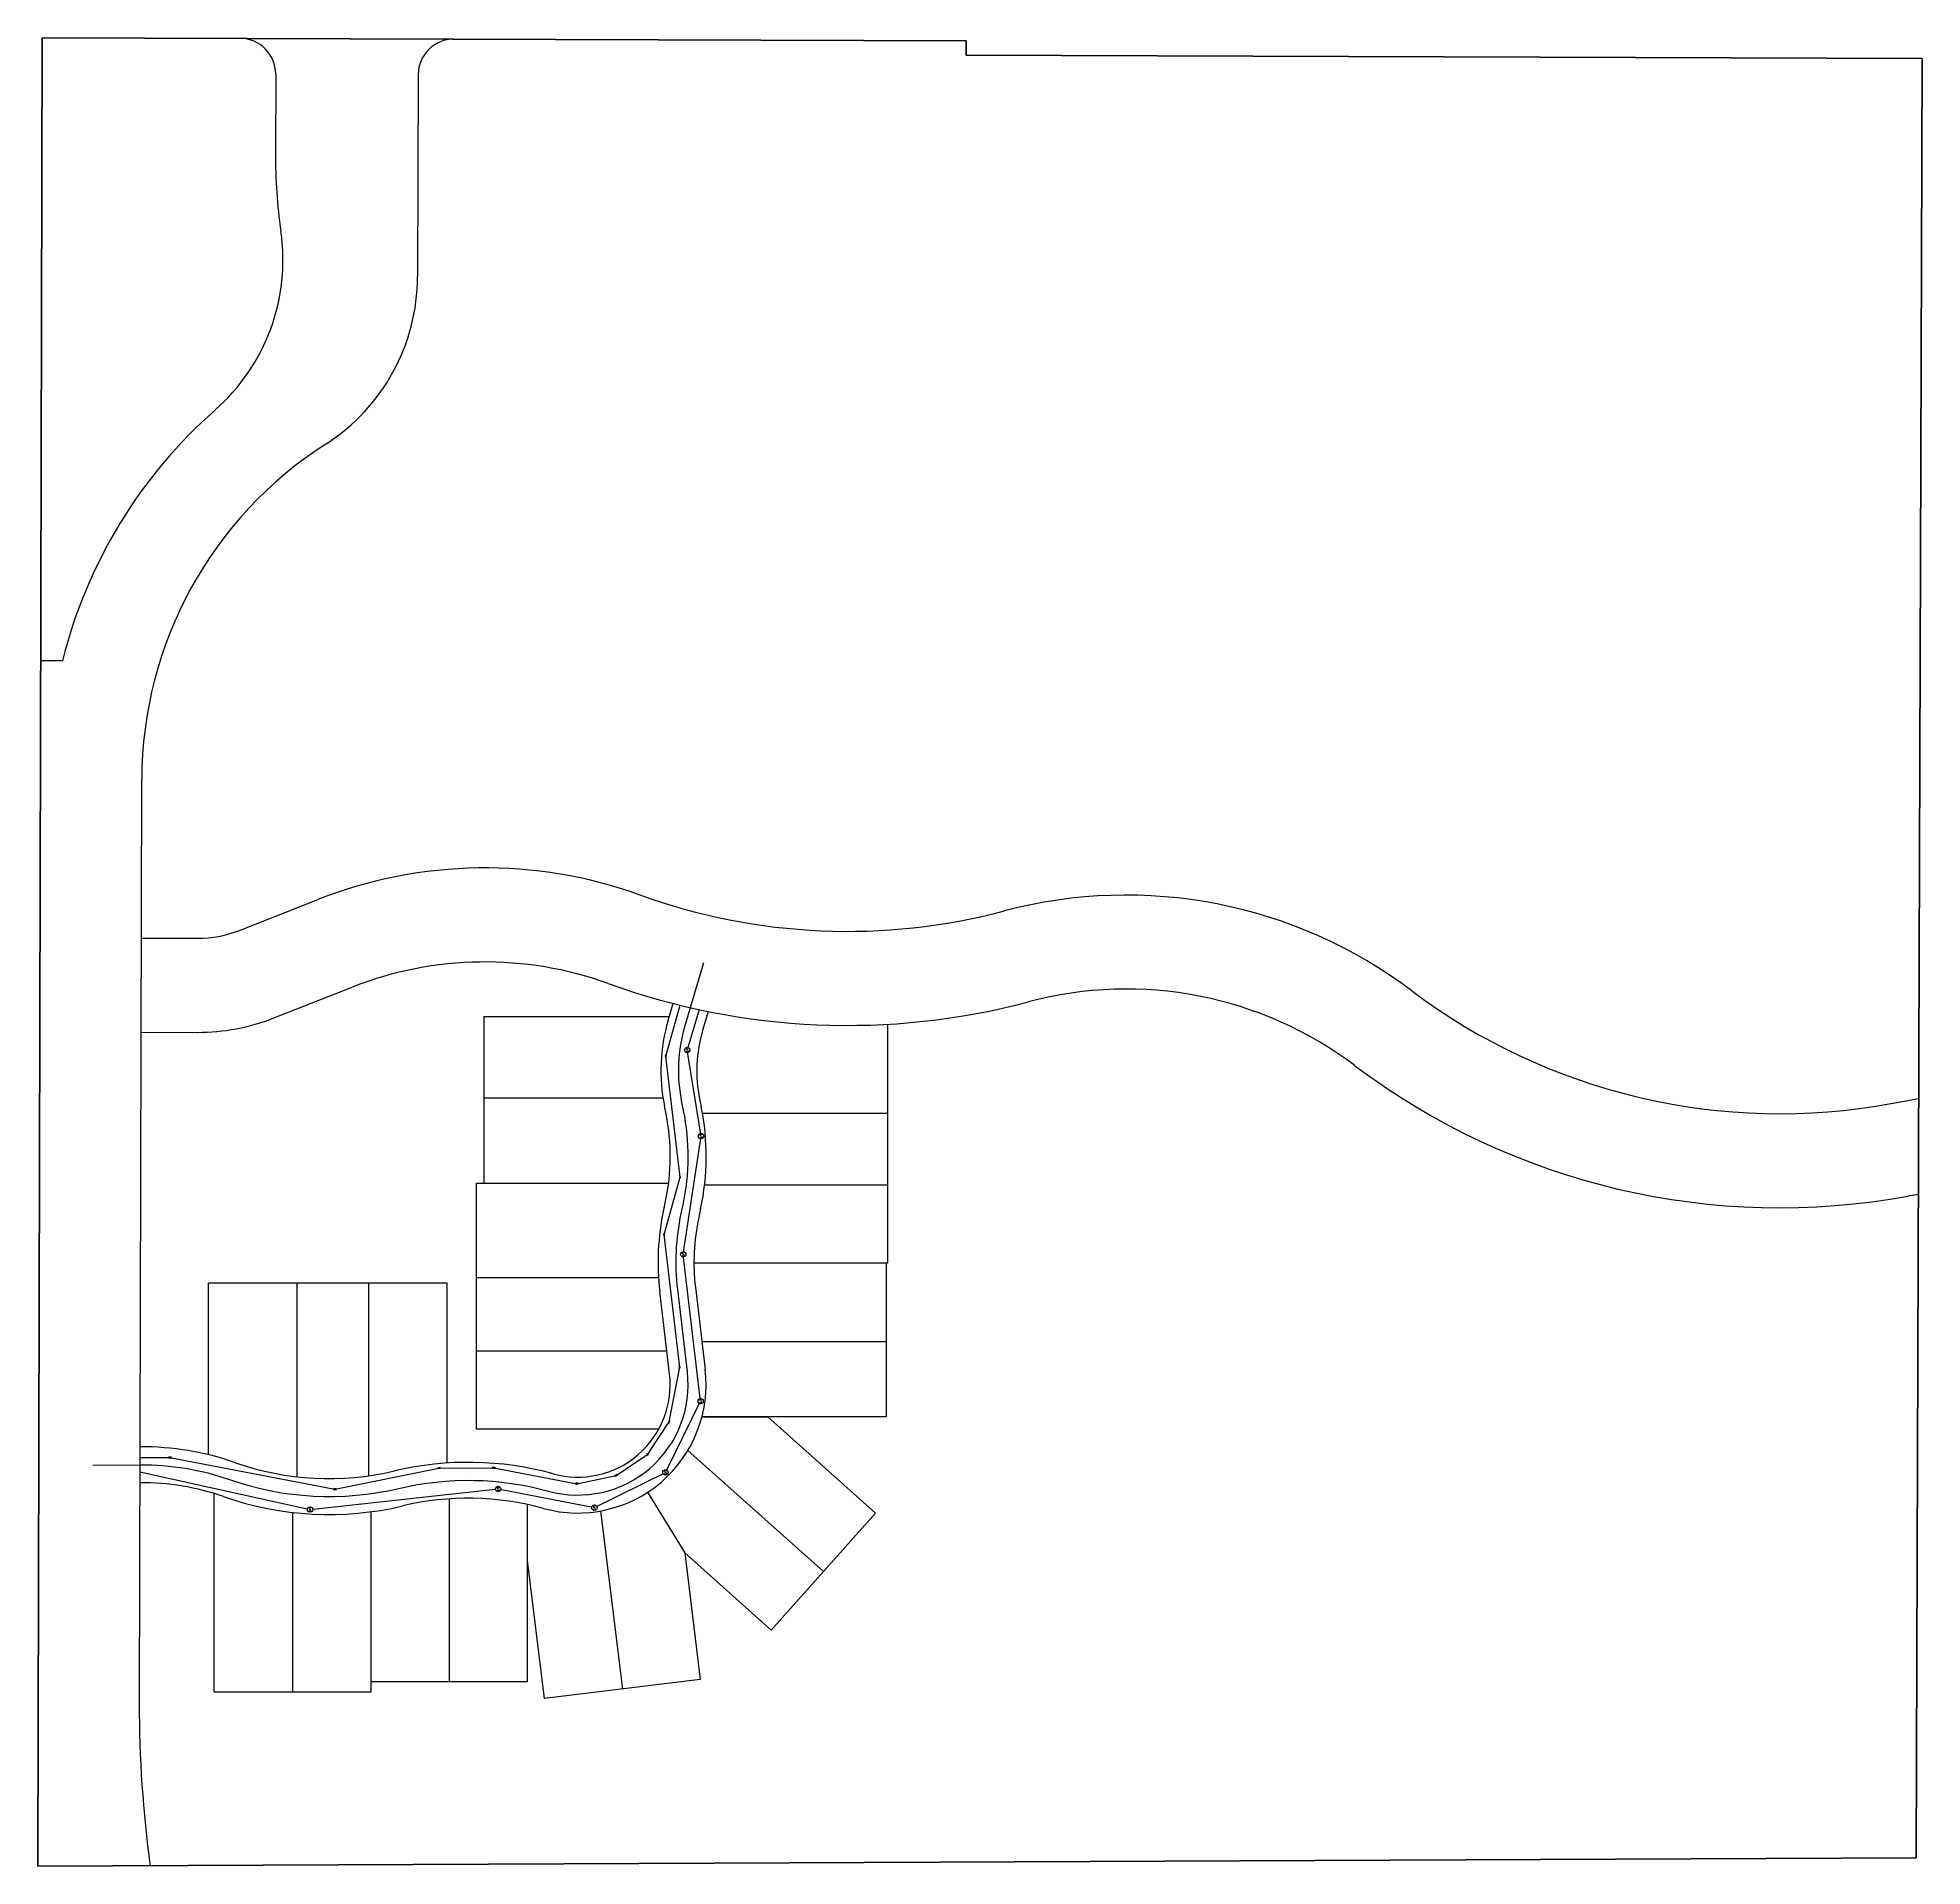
# Model space of a CAD drawing. Header units: feet. Extents: x 20000 to 21322, y 20000 to 21283.
import ezdxf
from ezdxf.enums import TextEntityAlignment as Align

# ---------------------------------------------------------------- set-up
doc = ezdxf.new("R2010")
doc.units = ezdxf.units.FT
doc.header["$MEASUREMENT"] = 0
doc.layers.add('C-PROP-BNDY', color=150, linetype='Continuous', lineweight=50)
for name, color, linetype in [('C-PROP-LINE', 6, 'Continuous'), ('C-PROP-ROAD', 2, 'Continuous'), ('C-ROAD-CNTR', 1, 'Continuous'), ('C-SSWR-PIPE', 3, 'Continuous'), ('C-SSWR-STRC', 3, 'Continuous'), ('C-WATR-FITT', 4, 'Continuous'), ('C-WATR-PIPE', 4, 'Continuous')]:
    doc.layers.add(name, color=color, linetype=linetype)
doc.styles.add('SHR', font='SIMPLEX', dxfattribs={"height": 0.75})

# ---------------------------------------------------------------- blocks, each defined once
blk = doc.blocks.new('Sewer Manhole')
blk.add_wipeout([(-0.034, 0.052), (-0.042, 0.045), (-0.052, 0.033), (-0.058, 0.022), (-0.06, 0.014), (-0.062, 0.003), (-0.061, -0.006), (-0.059, -0.017), (-0.057, -0.025), (-0.052, -0.033), (-0.047, -0.04), (-0.041, -0.046), (-0.035, -0.051), (-0.027, -0.056), (-0.014, -0.06), (-0.004, -0.062), (0.01, -0.061), (0.02, -0.058), (0.029, -0.054), (0.038, -0.049), (0.047, -0.04), (0.055, -0.028), (0.06, -0.017), (0.062, 0), (0.06, 0.017), (0.056, 0.025), (0.05, 0.036), (0.044, 0.043), (0.037, 0.05), (0.03, 0.054), (0.019, 0.059), (0.004, 0.062), (-0.01, 0.061), (-0.02, 0.058), (-0.026, 0.056)])
at = {"color": 0, "linetype": 'ByBlock', "lineweight": -2}
blk.add_circle((0, 0), 0.0625, dxfattribs=at)
at = {"color": 0, "linetype": 'ByBlock', "lineweight": -2, "style": 'SHR'}
blk.add_text('S', height=0.075, dxfattribs=at).set_placement((0, -0.037), align=Align.CENTER)
blk = doc.blocks.new('*U35')
blk.add_wipeout([(1, -0.1), (0, -0.3), (-1, -0.1), (-0.9, 0.4), (0, 0.3), (0.9, 0.4)])
blk.add_lwpolyline([(0.9, 0.4), (0, 0.3), (-0.9, 0.4), (-1, -0.1), (0, -0.3), (1, -0.1)], close=True)
blk = doc.blocks.new('*U36')
blk.add_wipeout([(0.9, 0.3), (0.1, -0.2), (-0.9, -0.4), (-1, 0.1), (-0.1, 0.2), (0.6, 0.7)])
blk.add_lwpolyline([(0.6, 0.7), (-0.1, 0.2), (-1, 0.1), (-0.9, -0.4), (0.1, -0.2), (0.9, 0.3)], close=True)
blk = doc.blocks.new('*U37')
blk.add_wipeout([(0.4, 0.9), (0.2, -0.1), (-0.3, -0.9), (-0.7, -0.7), (-0.2, 0.1), (-0.1, 1)])
blk.add_lwpolyline([(-0.1, 1), (-0.2, 0.1), (-0.7, -0.7), (-0.3, -0.9), (0.2, -0.1), (0.4, 0.9)], close=True)
blk = doc.blocks.new('*U38')
blk.add_wipeout([(0.1, 1), (0.3, 0), (0, -1), (-0.5, -0.9), (-0.3, 0), (-0.4, 0.9)])
blk.add_lwpolyline([(-0.4, 0.9), (-0.3, 0), (-0.5, -0.9), (0, -1), (0.3, 0), (0.1, 1)], close=True)
blk = doc.blocks.new('*U39')
blk.add_wipeout([(-0.1, -1), (-0.3, 0), (0, 1), (0.5, 0.8), (0.3, 0), (0.4, -0.9)])
blk.add_lwpolyline([(0.4, -0.9), (0.3, 0), (0.5, 0.8), (0, 1), (-0.3, 0), (-0.1, -1)], close=True)
blk = doc.blocks.new('*U40')
blk.add_wipeout([(0.1, 1), (0.3, 0), (0, -1), (-0.5, -0.8), (-0.3, 0), (-0.4, 0.9)])
blk.add_lwpolyline([(-0.4, 0.9), (-0.3, 0), (-0.5, -0.8), (0, -1), (0.3, 0), (0.1, 1)], close=True)
blk = doc.blocks.new('*U41')
blk.add_wipeout([(-0.1, -1), (-0.3, 0), (0, 1), (0.5, 0.8), (0.3, 0), (0.4, -0.9)])
blk.add_lwpolyline([(0.4, -0.9), (0.3, 0), (0.5, 0.8), (0, 1), (-0.3, 0), (-0.1, -1)], close=True)
blk = doc.blocks.new('*U43')
blk.add_wipeout([(-1, 0.2), (0, 0.3), (1, 0.1), (0.9, -0.4), (0, -0.3), (-1, -0.3)])
blk.add_lwpolyline([(1, 0.1), (0, 0.3), (-1, 0.2), (-1, -0.3), (0, -0.3), (0.9, -0.4)], close=True)
blk = doc.blocks.new('*U44')
blk.add_wipeout([(-1, 0), (0, 0.2), (1, 0.3), (1, -0.2), (0, -0.2), (-0.9, -0.4)])
blk.add_lwpolyline([(1, 0.3), (0, 0.2), (-1, 0), (-0.9, -0.4), (0, -0.2), (1, -0.2)], close=True)
blk = doc.blocks.new('*U45')
blk.add_wipeout([(-1, 0.2), (0, 0.3), (1, 0.1), (0.9, -0.4), (0, -0.3), (-1, -0.3)])
blk.add_lwpolyline([(1, 0.1), (0, 0.3), (-1, 0.2), (-1, -0.3), (0, -0.3), (0.9, -0.4)], close=True)
blk = doc.blocks.new('*U46')
blk.add_wipeout([(0.7, 0.7), (0.2, -0.2), (-0.6, -0.7), (-0.9, -0.3), (-0.2, 0.2), (0.3, 0.9)])
blk.add_lwpolyline([(0.3, 0.9), (-0.2, 0.2), (-0.9, -0.3), (-0.6, -0.7), (0.2, -0.2), (0.7, 0.7)], close=True)

msp = doc.modelspace()

# ---------------------------------------------------------------- linework, layer by layer
at = {"layer": 'C-PROP-BNDY'}
for p, q in [((20003.2, 21283.1), (20000, 19999.9)), ((20651.6, 21280.9), (20003.2, 21283.1)), ((20651.6, 21270.9), (20651.6, 21280.9)), ((21322.4, 21268.6), (20651.6, 21270.9)), ((21322.4, 21268.6), (21318.2, 20005.9)), ((20000, 19999.9), (21318.2, 20005.9))]:
    msp.add_line(p, q, dxfattribs=at)
at = {"layer": 'C-PROP-LINE'}
for p, q in [((20313.1, 20596.2), (20313.1, 20479.2)), ((20313.1, 20596.2), (20443.2, 20596.2)), ((20596.3, 20590.8), (20596.3, 20423.2)), ((20313.1, 20539.2), (20438.8, 20539.2)), ((20466.4, 20528.5), (20596.3, 20528.5)), ((20308, 20306.7), (20308, 20479.2)), ((20308, 20479.2), (20442.8, 20479.2)), ((20467.9, 20478.2), (20596.3, 20478.2)), ((20595.4, 20423.2), (20595.4, 20315.2)), ((20287.3, 20409.2), (20119.8, 20409.2)), ((20119.8, 20288.6), (20119.8, 20409.2)), ((20182.1, 20273.2), (20182.1, 20409.2)), ((20232.3, 20273.9), (20232.3, 20409.2)), ((20308, 20413), (20435.8, 20413)), ((20466, 20368.2), (20595.4, 20368.2)), ((20308, 20361.7), (20441.6, 20361.7)), ((20466, 20315.2), (20512.3, 20315.2)), ((20595.4, 20315.2), (20466, 20315.2)), ((20512.3, 20315.2), (20587.9, 20247.8)), ((20456.1, 20291.6), (20551.3, 20206.7)), ((20123.8, 20122), (20123.8, 20261.6)), ((20427.9, 20262.4), (20454, 20219.8)), ((20178.8, 20248.4), (20178.8, 20122)), ((20233.8, 20248.9), (20233.8, 20122)), ((20288.8, 20257.8), (20288.8, 20129.6)), ((20343.8, 20214.6), (20343.8, 20253.9)), ((20343.8, 20129.6), (20343.8, 20253.9)), ((20587.9, 20247.8), (20514.7, 20165.7)), ((20454, 20219.8), (20464.9, 20131)), ((20514.7, 20165.7), (20454, 20219.8)), ((20355.7, 20117.6), (20343.8, 20214.6)), ((20233.8, 20129.6), (20343.8, 20129.6)), ((20464.9, 20131), (20355.7, 20117.6)), ((20233.8, 20122), (20123.8, 20122))]:
    msp.add_line(p, q, dxfattribs=at)
at = {"layer": 'C-PROP-ROAD'}
for p, q in [((20167, 21257.5), (20166.8, 21201.7)), ((20267, 21257.2), (20266.6, 21115.4)), ((20017.3, 20845.9), (20002.1, 20845.9)), ((20072.9, 20762.5), (20071.3, 20114.2)), ((20141.5, 20656.6), (20196.5, 20678.3)), ((20072.6, 20651.2), (20112.2, 20651.1)), ((20165.7, 20595.2), (20220.7, 20616.8)), ((20442.3, 20593.4), (20445.6, 20604.6)), ((20470.4, 20599.8), (20466.5, 20586.4)), ((20072.5, 20585.2), (20112, 20585.1)), ((20464.4, 20538.5), (20465.6, 20532.8)), ((21300.6, 20535.2), (21320, 20538.8)), ((20440.9, 20527.8), (20439.8, 20533.5)), ((21312.6, 20470.3), (21319.8, 20471.6)), ((20439.3, 20460.6), (20440.6, 20466.6)), ((20465.2, 20461.4), (20463.9, 20455.3)), ((20461.6, 20406.2), (20468.4, 20348.5)), ((20443.4, 20345.5), (20436.6, 20403.2))]:
    msp.add_line(p, q, dxfattribs=at)
for points in [[(20422.6, 20681.5, 0.152478), (20678.4, 20670.3)], [(20964, 20614.4, 0.230084), (20678.4, 20670.3)]]:
    msp.add_lwpolyline(points, format="xyb", dxfattribs=at)
for centre, radius, start, end in [((20142, 21257.6), 25, 359.8044, 89.8044), ((20292, 21257.1), 25, 89.8044, 179.8044), ((20536.8, 21200.4), 370, 179.8044, 188.2613), ((20032.1, 21127.1), 140, 311.3304, 8.2613), ((20126.6, 21115.8), 140, 302.6519, 359.8044), ((20353.5, 20761.8), 346.5, 131.3304, 165.9483), ((20353.5, 20761.8), 280.5, 122.6519, 179.8569), ((20313.9, 20380), 320.5, 70.1632, 111.4802), ((20112.4, 20730.6), 79.5, 269.8569, 291.4802), ((20313.9, 20380), 254.5, 70.1632, 111.4802), ((20568.4, 21085.5), 495.5, 250.1632, 284.8415), ((20427.4, 20610), 18.9, 343.6767, 346.1017), ((20763.7, 20348.5), 267, 53.0122, 104.8415), ((21222.4, 20957.5), 429.5, 233.0122, 280.4886), ((20112.4, 20730.6), 145.5, 269.8569, 291.4802), ((20562.4, 20558.3), 125.1, 163.6767, 191.4255), ((20562.4, 20558.3), 99.9, 163.6767, 191.4255), ((21222.4, 20957.5), 495.5, 233.0122, 280.4886), ((20294, 20498.1), 149.9, 347.8916, 11.4255), ((20294, 20498.1), 175.1, 347.8916, 11.4255), ((20610.4, 20423.8), 175.1, 167.8916, 186.7597), ((20610.4, 20423.8), 149.9, 167.8916, 186.7597), ((20378.9, 20337.9), 90.1, 254.6194, 6.7597), ((20378.9, 20337.9), 64.9, 254.6194, 6.7597), ((20072.9, 20094.2), 200.1, 70.7861, 90.324), ((20204.5, 20471.9), 199.9, 250.7861, 283.2659), ((20302, 20058.3), 225.1, 74.6194, 103.2659), ((20072.9, 20094.2), 174.9, 70.7861, 90.3912), ((20204.5, 20471.9), 225.1, 250.7861, 283.2659), ((20302, 20058.3), 199.9, 74.6194, 103.2659), ((20888.3, 20112.2), 817, 179.8569, 187.8748)]:
    msp.add_arc(centre, radius, start, end, dxfattribs=at)
at = {"layer": 'C-ROAD-CNTR'}
msp.add_lwpolyline([(20038.7, 20281.5), (20071.8, 20281.7, -0.085467), (20134.6, 20271.3, 0.142676), (20253.3, 20265.1, -0.125649), (20358.4, 20263.2, 0.532495), (20455.9, 20347), (20449.1, 20404.7, -0.082514), (20451.6, 20457.9), (20452.9, 20464, 0.103049), (20453.2, 20530.3), (20452.1, 20536, -0.121672), (20454.4, 20589.9), (20467.4, 20634.2)], format="xyb", dxfattribs=at)
msp.add_lwpolyline([(20071.8, 20281.7), (20071.7, 20281.7)], dxfattribs=at)
at = {"layer": 'C-SSWR-PIPE'}
for p, q in [((20464.1, 20601.1), (20455.8, 20572.8)), ((20465.5, 20512.3), (20455.8, 20572.8)), ((20453, 20429.3), (20465.5, 20512.3)), ((20465.2, 20326.3), (20453, 20429.3)), ((20440.5, 20276.3), (20465.2, 20326.3)), ((20071.7, 20276.7), (20191.1, 20250.3)), ((20390.6, 20251.6), (20440.5, 20276.3)), ((20191.1, 20250.3), (20323.1, 20264.7)), ((20323.1, 20264.7), (20390.6, 20251.6))]:
    msp.add_line(p, q, dxfattribs=at)
at = {"layer": 'C-WATR-PIPE'}
for p, q in [((20440.7, 20568.5), (20450.8, 20604.2)), ((20450.8, 20483.5), (20440.7, 20568.5)), ((20439.5, 20443.3), (20450.8, 20483.5)), ((20450.5, 20350.2), (20439.5, 20443.3)), ((20443.1, 20311.8), (20450.5, 20350.2)), ((20428.2, 20289.2), (20443.1, 20311.8)), ((20071.7, 20286.7), (20092.8, 20286.8)), ((20092.8, 20286.8), (20208.6, 20264.5)), ((20405.8, 20274.1), (20428.2, 20289.2)), ((20208.6, 20264.5), (20281.5, 20279.4)), ((20281.5, 20279.4), (20320, 20279.6)), ((20320, 20279.6), (20378.2, 20268.4)), ((20378.2, 20268.4), (20405.8, 20274.1))]:
    msp.add_line(p, q, dxfattribs=at)

# ---------------------------------------------------------------- next in the draw order: block references
at = {"layer": 'C-SSWR-STRC', "xscale": 30, "yscale": 30, "zscale": 30}
for p in [(20455.8, 20572.8), (20465.5, 20512.3), (20453, 20429.3), (20465.2, 20326.3), (20440.5, 20276.3), (20323.1, 20264.7), (20191.1, 20250.3), (20390.6, 20251.6)]:
    msp.add_blockref('Sewer Manhole', p, dxfattribs=at)
at = {"layer": 'C-WATR-FITT'}
for name, p in [('*U41', (20440.7, 20568.5)), ('*U40', (20450.8, 20483.5)), ('*U39', (20439.5, 20443.3)), ('*U38', (20450.5, 20350.2)), ('*U37', (20443.1, 20311.8)), ('*U43', (20092.8, 20286.8)), ('*U46', (20428.2, 20289.2)), ('*U44', (20281.5, 20279.4)), ('*U45', (20320, 20279.6)), ('*U36', (20405.8, 20274.1)), ('*U35', (20208.6, 20264.5)), ('*U35', (20378.2, 20268.4))]:
    msp.add_blockref(name, p, dxfattribs=at)

# ---------------------------------------------------------------- next in the draw order: linework, layer by layer
at = {"layer": 'C-PROP-LINE'}
for p, q in [((20596.3, 20423.2), (20460.4, 20423.2)), ((20287.3, 20282.8), (20287.3, 20409.2)), ((20436, 20306.7), (20308, 20306.7)), ((20395, 20249.3), (20410.3, 20124.3))]:
    msp.add_line(p, q, dxfattribs=at)

doc.saveas('drawing.dxf')
